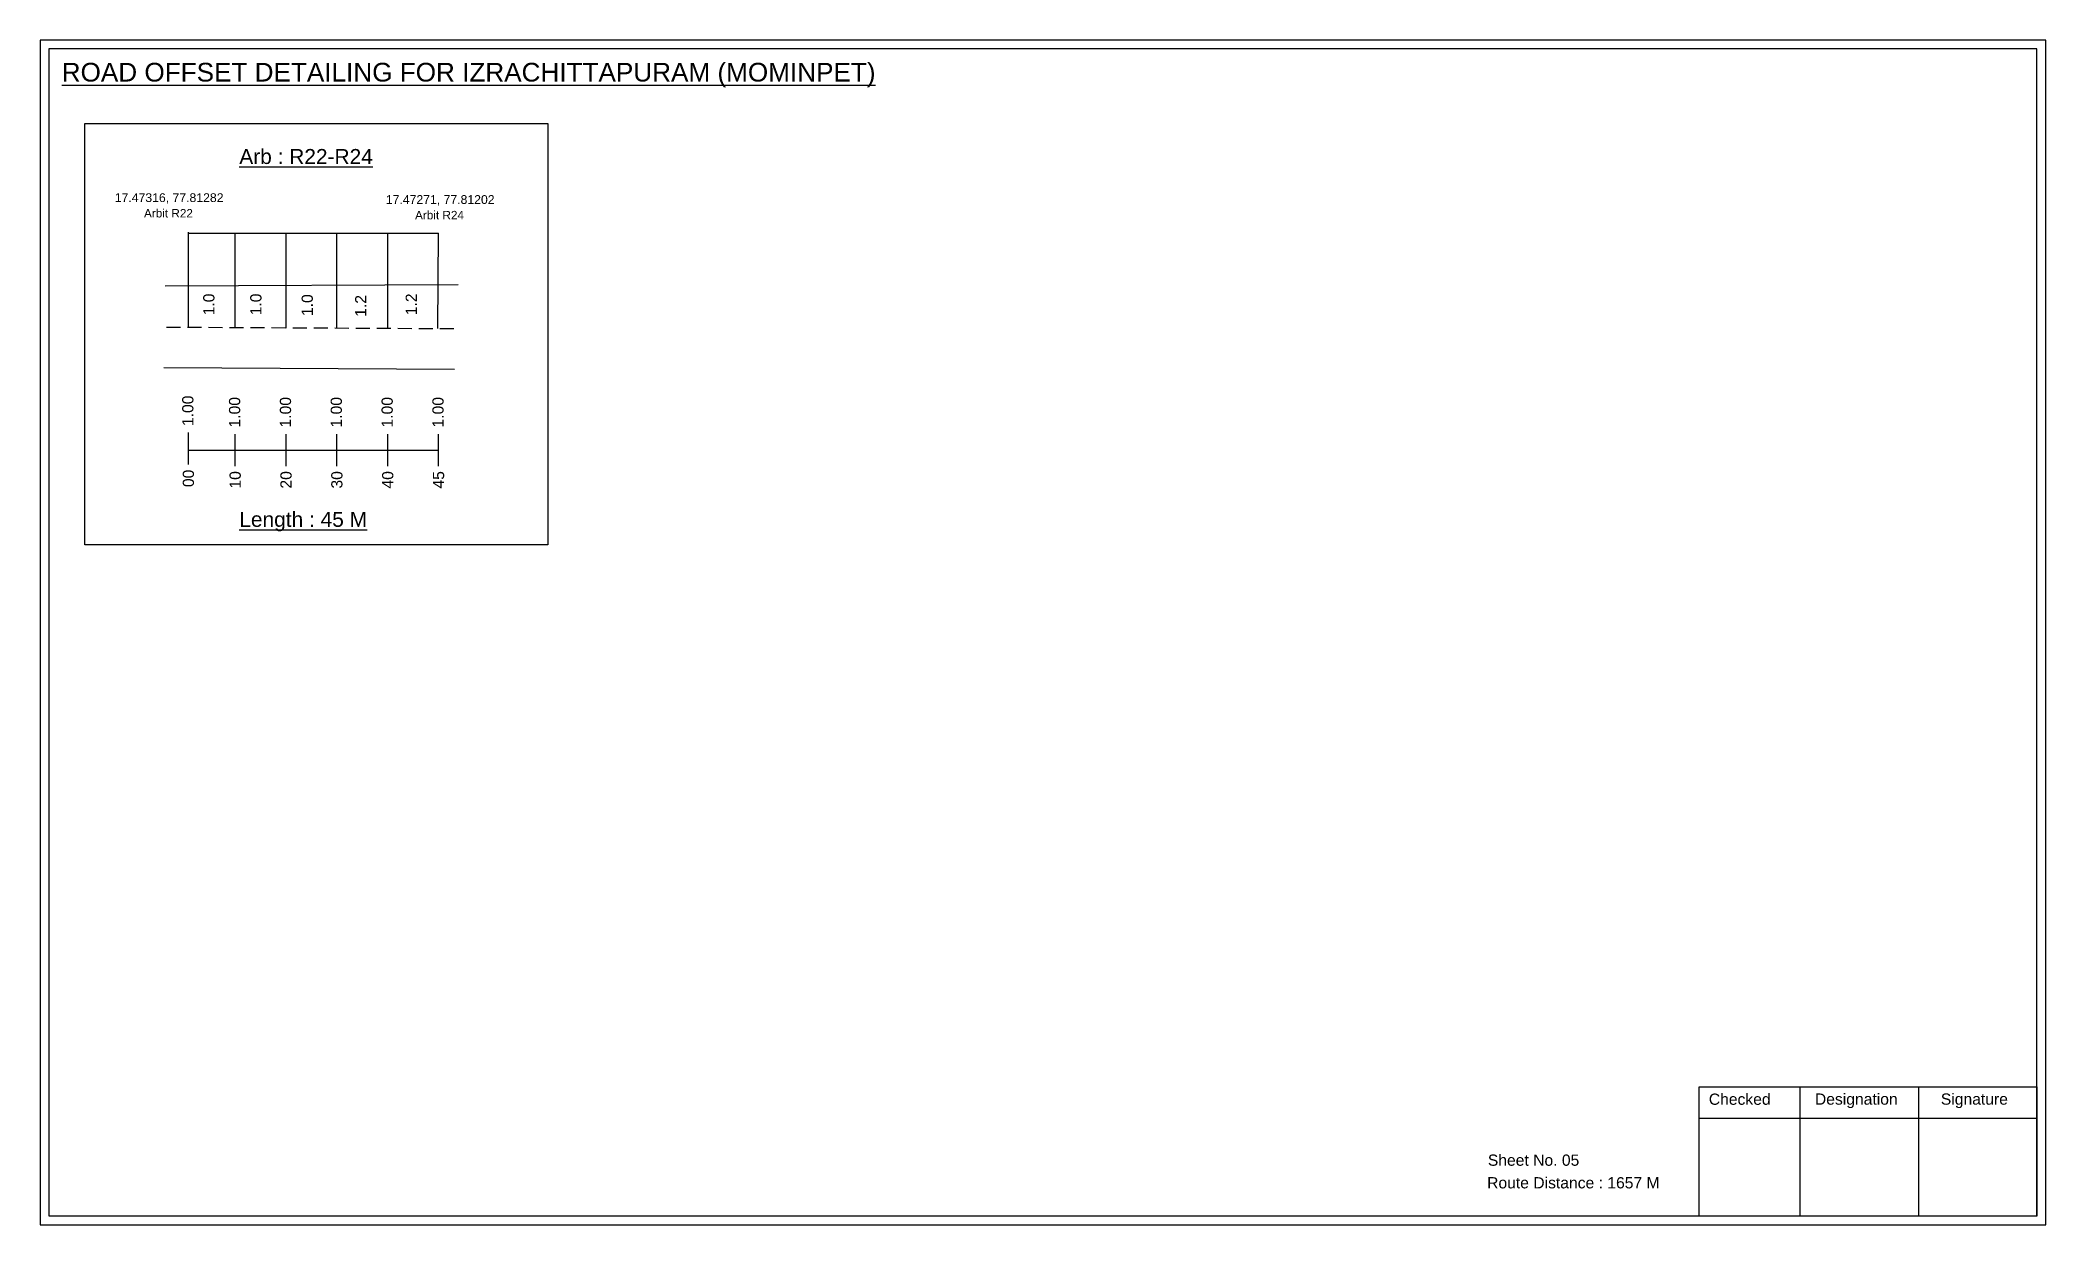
# Model space of a CAD drawing. Header units: inches. Extents: x 582 to 4003, y 45 to 362.
# Drawn here: x 3467 to 4003, y 46 to 362 of the extents above; entities that cross this region are included whole.
import ezdxf

# ---------------------------------------------------------------- set-up
doc = ezdxf.new("R2010")
doc.units = ezdxf.units.IN
doc.header["$MEASUREMENT"] = 0
doc.linetypes.add('DASHED2', pattern=[0.375, 0.25, -0.125])
doc.layers.add('PDF_Geometry', color=7, linetype='Continuous')
doc.layers.add('PDF_Text', color=5, linetype='Continuous')
doc.styles.add('PDF Arial', font='arial.ttf')
doc.styles.get("Standard").update_dxf_attribs({"font": 'arial.ttf'})

msp = doc.modelspace()

# ---------------------------------------------------------------- texts
at = {"color": 242, "true_color": 0xcd2027}
for s, height, p in [('%%UROAD OFFSET DETAILING FOR IZRACHITTAPURAM (MOMINPET)', 5, (3472.31, 351.37)), ('%%UArb : R22-R24', 4, (3519.81, 329.33)), ('%%ULength : 45 M', 4, (3519.81, 232.33))]:
    msp.add_text(s, height=height, dxfattribs=at).set_placement(p)
at = {"color": 5}
for s, height, p in [('17.47316, 77.81282', 2.34, (3486.5, 319.16)), ('Arbit R22', 2.246, (3494.32, 315.04)), ('17.47271, 77.81202', 2.34, (3559, 318.66)), ('Arbit R24', 2.246, (3566.82, 314.54))]:
    msp.add_text(s, height=height, dxfattribs=at).set_placement(p)
for s, p in [('1.0', (3513.16, 288.87)), ('1.0', (3525.74, 288.87)), ('1.0', (3539.48, 288.68)), ('1.2', (3553.79, 288.48)), ('1.2', (3567.31, 288.9))]:
    msp.add_text(s, height=3, rotation=90).set_placement(p)
at = {"color": 217, "true_color": 0x93278f}
for s, p in [('1.00', (3507.53, 259.27)), ('1.00', (3520.05, 258.88)), ('1.00', (3533.65, 258.88)), ('1.00', (3547.25, 258.88)), ('1.00', (3560.85, 258.88)), ('1.00', (3574.45, 258.88)), ('00', (3507.68, 242.95)), ('10', (3520.2, 242.56)), ('20', (3533.8, 242.56)), ('30', (3547.4, 242.56)), ('40', (3561, 242.56)), ('45', (3574.6, 242.56))]:
    msp.add_text(s, height=3, rotation=90, dxfattribs=at).set_placement(p)
for s, p in [('Sheet No. 05', (3853.75, 61.53)), ('Route Distance : 1657 M', (3853.56, 55.48))]:
    msp.add_text(s, height=3).set_placement(p)
at = {"layer": 'PDF_Text', "color": 7, "attachment_point": 7, "style": 'PDF Arial'}
for s, insert, char_height in [('Checked', (3912.85, 77.78), 3.001), ('Designation', (3941.23, 76.95), 3.0006), ('Signature', (3974.91, 76.95), 3.001)]:
    msp.add_mtext(s, dxfattribs=dict(at, insert=insert, char_height=char_height))

# ---------------------------------------------------------------- linework, layer by layer
for p, q in [((3506.2, 285.59), (3506.2, 311.12)), ((3518.72, 285.54), (3518.72, 310.82)), ((3532.32, 285.48), (3532.32, 310.82)), ((3545.92, 285.54), (3545.92, 310.82)), ((3559.52, 285.28), (3559.52, 310.82)), ((3572.9, 285.32), (3573.12, 310.82)), ((3500, 296.79), (3578.37, 297.15)), ((3499.63, 274.94), (3577.36, 274.51))]:
    msp.add_line(p, q)
at = {"color": 5}
msp.add_line((3506.2, 310.82), (3573.12, 310.82), dxfattribs=at)
at = {"linetype": 'DASHED2', "ltscale": 15}
msp.add_line((3500.34, 285.73), (3578.63, 285.32), dxfattribs=at)
at = {"color": 217, "true_color": 0x93278f}
for p, q in [((3506.2, 248.97), (3506.2, 257.53)), ((3506.2, 252.86), (3573.12, 252.87)), ((3518.72, 248.59), (3518.72, 257.14)), ((3532.32, 248.59), (3532.32, 257.14)), ((3545.92, 248.59), (3545.92, 257.14)), ((3559.52, 248.59), (3559.52, 257.14)), ((3573.12, 248.59), (3573.12, 257.14))]:
    msp.add_line(p, q, dxfattribs=at)
msp.add_lwpolyline([(3478.5, 340.18), (3602.3, 340.18), (3602.3, 227.5), (3478.5, 227.5)], close=True)
at = {"layer": 'PDF_Geometry'}
for points in [[(3466.53, 362.44), (3466.53, 45.73), (4003.01, 45.73), (4003.01, 362.44)], [(3468.86, 360.11), (3468.86, 48.15), (4000.59, 48.15), (4000.59, 360.11)]]:
    msp.add_lwpolyline(points, close=True, dxfattribs=at)
at = {"layer": 'PDF_Geometry', "color": 242, "true_color": 0xcc1f26}
msp.add_lwpolyline([(4000.59, 48.05), (3910.25, 48.05), (3910.25, 82.67), (4000.59, 82.67)], close=True, dxfattribs=at)
for points in [[(3937.23, 82.67), (3937.23, 48.05)], [(3968.95, 82.67), (3968.95, 48.05)], [(3910.25, 74.29), (4000.59, 74.29)]]:
    msp.add_lwpolyline(points, dxfattribs=at)

msp.set_redraw_order([(e.dxf.handle, doc.entitydb.next_handle()) for e in msp.query("TEXT MTEXT ATTDEF DIMENSION ARC_DIMENSION")])  # texts and dimensions are drawn at this point

doc.saveas('drawing.dxf')
